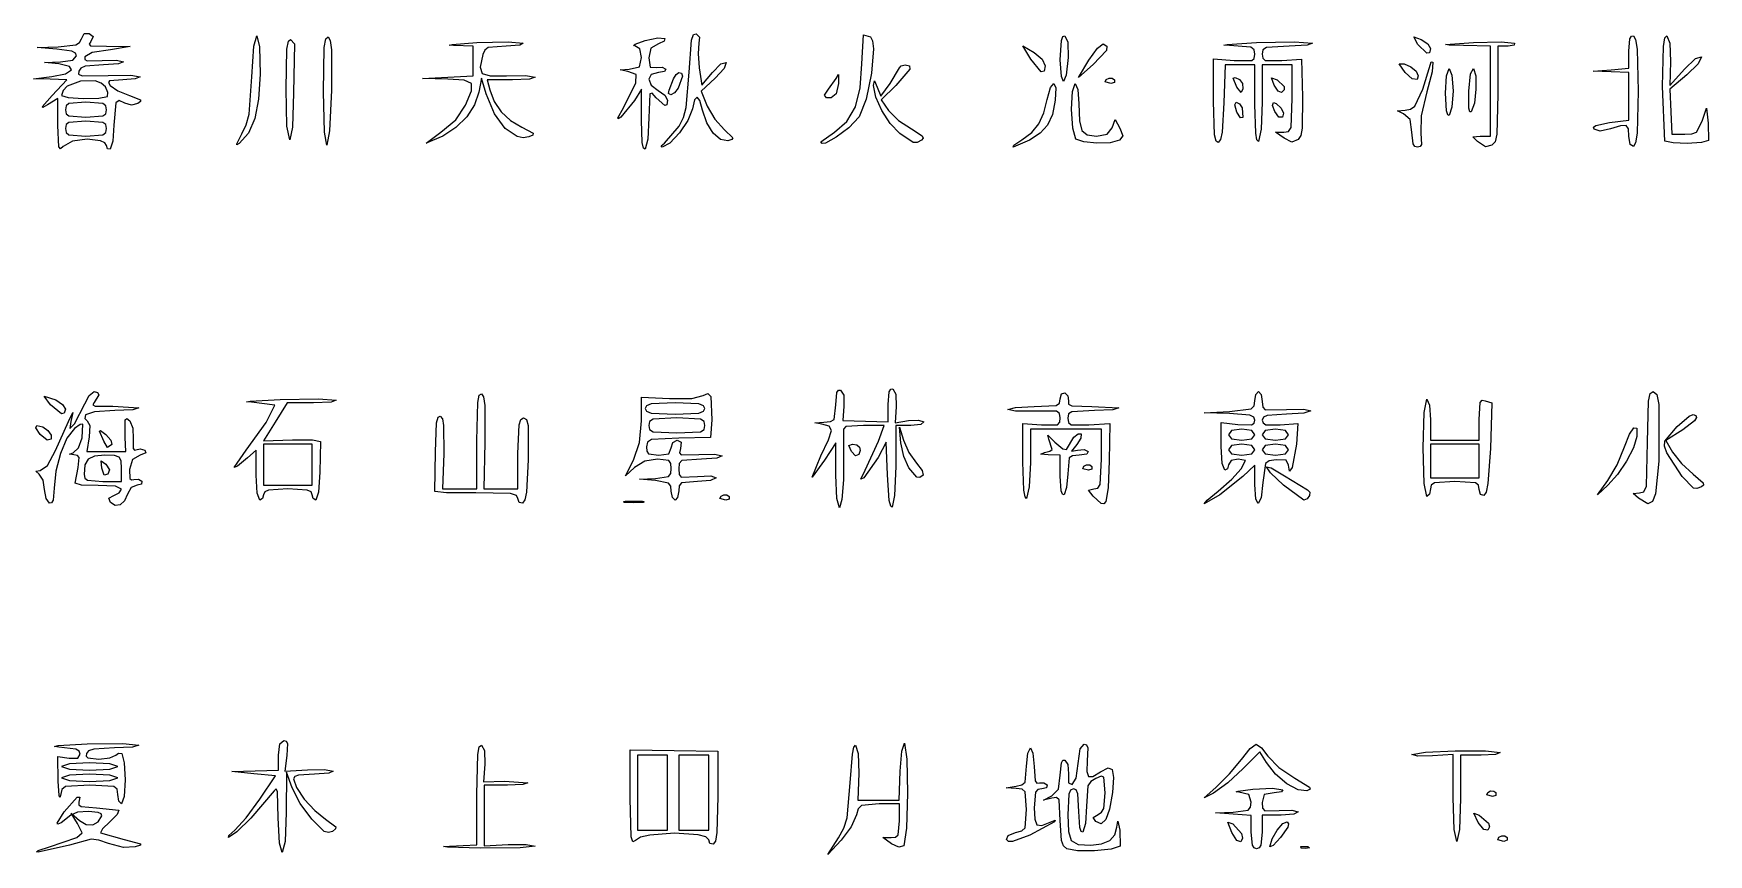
# Model space of a CAD drawing. Extents: x 1 to 127, y 137 to 199.
import ezdxf

# ---------------------------------------------------------------- set-up
doc = ezdxf.new("R2010")
doc.units = 0
doc.layers.add('LAYER_1', color=7, linetype='CONTINUOUS')

msp = doc.modelspace()

# ---------------------------------------------------------------- linework, layer by layer
at = {"layer": 'LAYER_1'}
for p, q in [((4.18, 198.31), (4.46, 198.49)), ((4.46, 198.49), (4.6, 198.78)), ((4.6, 198.78), (4.82, 199.16)), ((4.82, 199.16), (5.2, 199.17)), ((5.31, 198.57), (5.18, 198.36)), ((5.2, 199.17), (5.5, 198.95)), ((5.5, 198.95), (5.31, 198.57)), ((17.61, 198.22), (17.85, 198.99)), ((17.85, 198.99), (18.05, 198.17)), ((20.11, 197.99), (20.22, 198.58)), ((20.22, 198.58), (20.39, 198.71)), ((20.39, 198.71), (20.67, 198.4)), ((22.93, 198.11), (23.04, 198.77)), ((23.04, 198.77), (23.21, 198.91)), ((23.21, 198.91), (23.38, 198.65)), ((23.38, 198.65), (23.47, 197.95)), ((32.57, 198.35), (34.43, 198.48)), ((34.43, 198.48), (36.8, 198.53)), ((36.8, 198.53), (37.94, 198.43)), ((37.94, 198.43), (37.67, 198.28)), ((46.38, 198.36), (47.13, 198.64)), ((47.13, 198.64), (48.09, 198.85)), ((48.09, 198.85), (48.63, 198.8)), ((48.58, 198.58), (48.14, 198.38)), ((48.63, 198.8), (48.58, 198.58)), ((50.46, 196.26), (50.64, 198.67)), ((50.64, 198.67), (50.78, 199.09)), ((50.78, 199.09), (50.98, 199.14)), ((50.98, 199.14), (51.23, 198.89)), ((51.2, 198.43), (51.14, 197.66)), ((51.23, 198.89), (51.2, 198.43)), ((63.49, 196.87), (63.62, 199.06)), ((63.62, 199.06), (64.14, 198.91)), ((64.14, 198.91), (64.3, 198.62)), ((64.3, 198.62), (64.36, 198.01)), ((78.46, 197.19), (78.54, 198.63)), ((78.54, 198.63), (78.64, 198.94)), ((78.64, 198.94), (78.8, 198.99)), ((78.8, 198.99), (79.03, 198.52)), ((79.03, 198.52), (79.06, 197.35)), ((91.04, 198.35), (93.27, 198.49)), ((93.27, 198.49), (96.14, 198.54)), ((96.14, 198.54), (97.49, 198.43)), ((97.49, 198.43), (97.09, 198.28)), ((105.44, 198.35), (105.13, 198.92)), ((105.13, 198.92), (105.69, 198.73)), ((105.69, 198.73), (106.19, 198.39)), ((107.52, 198.33), (109.64, 198.48)), ((109.64, 198.48), (111.72, 198.54)), ((111.72, 198.54), (112.73, 198.43)), ((112.73, 198.43), (112.7, 198.28)), ((121.36, 197.83), (121.44, 198.78)), ((121.44, 198.78), (121.55, 198.97)), ((121.55, 198.97), (121.71, 198.99)), ((121.71, 198.99), (121.87, 198.72)), ((121.87, 198.72), (121.98, 197.99)), ((123.97, 198.2), (124.07, 198.84)), ((124.07, 198.84), (124.23, 199)), ((124.23, 199), (124.46, 198.45)), ((124.46, 198.45), (124.51, 197.07)), ((1.27, 198.11), (2.86, 198.16)), ((2.75, 198), (1.27, 198.11)), ((3.89, 197.83), (2.75, 198)), ((2.86, 198.16), (4.18, 198.31)), ((3.03, 197.04), (3.95, 197.17)), ((4.15, 197.69), (3.89, 197.83)), ((3.95, 197.17), (4.23, 197.49)), ((4.23, 197.49), (4.15, 197.69)), ((5.41, 197.73), (4.85, 197.4)), ((4.85, 197.4), (4.85, 197.21)), ((4.85, 197.21), (5.04, 197.11)), ((5.18, 198.36), (5.29, 198.24)), ((5.29, 198.24), (6.5, 198.22)), ((6.8, 197.95), (5.41, 197.73)), ((6.18, 197.14), (7.25, 197.17)), ((6.5, 198.22), (8.28, 198.19)), ((8.28, 198.19), (6.8, 197.95)), ((7.25, 197.17), (7.79, 197.04)), ((17.46, 195.9), (17.61, 198.22)), ((18.05, 198.17), (18.08, 196.11)), ((20.04, 194.99), (20.11, 197.99)), ((20.67, 198.4), (20.6, 194.69)), ((22.86, 194.76), (22.93, 198.11)), ((23.47, 197.95), (23.48, 194.89)), ((32.35, 198.3), (32.57, 198.35)), ((32.67, 198.27), (32.35, 198.3)), ((34.15, 198.21), (32.67, 198.27)), ((34.15, 197.1), (34.15, 198.21)), ((34.89, 197.58), (34.69, 196.64)), ((35.03, 197.91), (34.89, 197.58)), ((35.3, 198.11), (35.03, 197.91)), ((36.64, 198.21), (35.3, 198.11)), ((37.67, 198.28), (36.64, 198.21)), ((46.26, 198.27), (46.38, 198.36)), ((46.35, 198.23), (46.26, 198.27)), ((46.74, 198.02), (46.35, 198.23)), ((46.7, 196.65), (46.85, 197.37)), ((46.85, 197.37), (46.74, 198.02)), ((47.56, 198.06), (47.41, 197.33)), ((47.41, 197.33), (47.52, 196.64)), ((48.14, 198.38), (47.56, 198.06)), ((51.14, 197.66), (51.22, 196.57)), ((64.36, 198.01), (64.21, 196.19)), ((76.23, 197.24), (75.64, 198.24)), ((75.64, 198.24), (76.48, 197.74)), ((77.02, 196.28), (76.23, 197.24)), ((76.23, 197.24), (76.23, 197.24)), ((76.48, 197.74), (77.08, 197.24)), ((77.08, 197.24), (77.33, 196.74)), ((78.54, 195.93), (78.46, 197.19)), ((78.46, 197.19), (78.46, 197.19)), ((79.06, 197.35), (78.91, 196.03)), ((79.83, 195.85), (80.62, 197.16)), ((80.62, 197.16), (81.26, 198.07)), ((80.62, 197.16), (80.62, 197.16)), ((81.94, 197.89), (80.95, 196.82)), ((81.26, 198.07), (81.69, 198.4)), ((81.69, 198.4), (81.96, 198.21)), ((81.96, 198.21), (81.94, 197.89)), ((90.03, 194.05), (90.03, 197.27)), ((90.03, 197.27), (91.58, 197.14)), ((90.8, 198.3), (91.04, 198.35)), ((91.23, 198.26), (90.8, 198.3)), ((92.83, 198.13), (91.23, 198.26)), ((93.08, 197.94), (92.83, 198.13)), ((92.9, 197.13), (93.09, 197.29)), ((93.13, 197.61), (93.08, 197.94)), ((93.09, 197.29), (93.13, 197.61)), ((93.75, 197.94), (93.7, 197.62)), ((93.7, 197.62), (93.74, 197.31)), ((93.74, 197.31), (93.93, 197.14)), ((94.01, 198.12), (93.75, 197.94)), ((95.73, 198.21), (94.01, 198.12)), ((95.18, 197.13), (96.66, 197.23)), ((97.09, 198.28), (95.73, 198.21)), ((96.66, 197.23), (96.74, 194.37)), ((106.11, 197.68), (105.44, 198.35)), ((105.44, 198.35), (105.44, 198.35)), ((106.32, 197.72), (106.11, 197.68)), ((106.19, 198.39), (106.4, 198.03)), ((106.4, 198.03), (106.32, 197.72)), ((107.79, 198.29), (107.52, 198.33)), ((108.87, 198.26), (107.79, 198.29)), ((110.91, 198.21), (108.87, 198.26)), ((110.91, 194.83), (110.91, 198.21)), ((112.24, 198.21), (111.48, 198.21)), ((111.48, 198.21), (111.48, 194.57)), ((112.7, 198.28), (112.24, 198.21)), ((121.36, 196.55), (121.36, 197.83)), ((121.98, 197.99), (122.06, 194.83)), ((123.9, 195.18), (123.97, 198.2)), ((125.55, 196.48), (126.39, 197.28)), ((126.39, 197.28), (126.83, 197.42)), ((126.83, 197.42), (126.58, 196.89)), ((0.99, 195.76), (2.38, 195.93)), ((1.83, 196.99), (3.03, 197.04)), ((2.91, 196.88), (1.83, 196.99)), ((2.38, 195.93), (3.39, 196.14)), ((3.7, 196.69), (2.91, 196.88)), ((3.39, 196.14), (3.85, 196.42)), ((3.85, 196.42), (3.7, 196.69)), ((4.4, 196.34), (4.38, 196.1)), ((4.38, 196.1), (4.65, 195.98)), ((4.57, 196.56), (4.4, 196.34)), ((4.89, 196.7), (4.57, 196.56)), ((4.65, 195.98), (6.63, 196.01)), ((6.26, 196.8), (4.89, 196.7)), ((5.04, 197.11), (6.18, 197.14)), ((7.4, 196.87), (6.26, 196.8)), ((6.63, 196.01), (8.33, 196.03)), ((7.79, 197.04), (7.4, 196.87)), ((8.33, 196.03), (9.03, 195.9)), ((9.03, 195.9), (8.65, 195.74)), ((17.26, 193.08), (17.46, 195.9)), ((18.08, 196.11), (17.96, 194.21)), ((32.24, 195.88), (34.15, 195.98)), ((34.15, 195.98), (34.15, 197.1)), ((34.69, 196.64), (34.83, 196.15)), ((34.83, 196.15), (35.44, 195.98)), ((35.44, 195.98), (36.67, 195.99)), ((36.67, 195.99), (38.11, 196)), ((38.11, 196), (38.83, 195.88)), ((45.25, 196.42), (45.93, 196.48)), ((45.82, 196.31), (45.25, 196.42)), ((46.45, 196.09), (45.82, 196.31)), ((45.93, 196.48), (46.7, 196.65)), ((46.43, 195.44), (46.45, 196.09)), ((47.59, 196.09), (47.41, 195.72)), ((47.52, 196.64), (47.98, 196.6)), ((48.14, 196.24), (47.59, 196.09)), ((47.98, 196.6), (48.42, 196.63)), ((48.6, 196.31), (48.14, 196.24)), ((48.42, 196.63), (48.7, 196.49)), ((48.7, 196.49), (48.6, 196.31)), ((49.28, 195.74), (49.47, 196.07)), ((49.47, 196.07), (49.69, 196.22)), ((49.95, 195.94), (49.63, 195.05)), ((49.69, 196.22), (49.87, 196.19)), ((49.87, 196.19), (49.95, 195.94)), ((50.24, 193.6), (50.46, 196.26)), ((51.22, 196.57), (51.42, 195.27)), ((51.42, 195.27), (52.22, 196.24)), ((52.22, 196.24), (52.85, 196.87)), ((53.1, 196.54), (52.42, 195.79)), ((52.85, 196.87), (53.25, 196.99)), ((53.25, 196.99), (53.1, 196.54)), ((61.54, 195.77), (61.73, 196.08)), ((61.73, 196.08), (61.73, 195.39)), ((63.37, 195.06), (63.49, 196.87)), ((64.21, 196.19), (63.82, 194.22)), ((65.62, 195.4), (66.32, 196.57)), ((67.1, 196.47), (66.05, 195.26)), ((66.32, 196.57), (66.45, 196.73)), ((66.45, 196.73), (66.75, 196.8)), ((66.75, 196.8), (67.09, 196.73)), ((67.09, 196.73), (67.1, 196.47)), ((77.25, 196.33), (77.02, 196.28)), ((77.33, 196.74), (77.25, 196.33)), ((78.71, 195.55), (78.54, 195.93)), ((78.91, 196.03), (78.71, 195.55)), ((80.95, 196.82), (79.83, 195.85)), ((90.9, 196.8), (90.81, 193.93)), ((92.01, 196.8), (90.9, 196.8)), ((91.58, 197.14), (92.9, 197.13)), ((93.13, 196.8), (92.01, 196.8)), ((93.13, 193.82), (93.13, 196.8)), ((94.83, 196.8), (93.7, 196.8)), ((93.7, 196.8), (93.7, 194)), ((93.93, 197.14), (95.18, 197.13)), ((95.96, 196.8), (94.83, 196.8)), ((95.96, 194.26), (95.96, 196.8)), ((104.49, 196.24), (104.03, 196.89)), ((104.03, 196.89), (104.41, 196.89)), ((104.41, 196.89), (104.92, 196.66)), ((105.02, 195.75), (104.49, 196.24)), ((104.49, 196.24), (104.49, 196.24)), ((104.92, 196.66), (105.3, 196.33)), ((105.3, 196.33), (105.47, 195.98)), ((105.47, 195.98), (105.38, 195.69)), ((105.81, 194.98), (106.4, 196.86)), ((106.51, 196.28), (106.12, 194.78)), ((106.4, 196.86), (106.45, 197.03)), ((106.45, 197.03), (106.57, 197)), ((106.57, 197), (106.51, 196.28)), ((107.53, 194.67), (107.61, 195.99)), ((107.61, 195.99), (107.81, 196.52)), ((107.81, 196.52), (108.01, 196.03)), ((108.01, 196.03), (108.09, 194.84)), ((109.28, 194.83), (109.42, 196.12)), ((109.42, 196.12), (109.64, 196.52)), ((109.64, 196.52), (109.81, 195.99)), ((109.81, 195.99), (109.82, 194.98)), ((118.67, 196.34), (120.02, 196.44)), ((120.02, 196.29), (118.67, 196.34)), ((120.02, 196.44), (121.36, 196.55)), ((121.36, 196.24), (120.02, 196.29)), ((121.36, 194.44), (121.36, 196.24)), ((125.72, 196.05), (124.44, 194.97)), ((124.51, 197.07), (124.46, 195.25)), ((124.46, 195.25), (125.55, 196.48)), ((126.58, 196.89), (125.72, 196.05)), ((2.24, 195.72), (0.99, 195.76)), ((3.5, 195.67), (2.24, 195.72)), ((2.39, 194.49), (3.5, 195.67)), ((3.22, 194.88), (3.1, 194.5)), ((3.54, 195.19), (3.22, 194.88)), ((4.53, 195.58), (3.54, 195.19)), ((5.64, 195.6), (4.53, 195.58)), ((6.09, 195.43), (5.64, 195.6)), ((6.41, 195.14), (6.09, 195.43)), ((6.59, 194.71), (6.41, 195.14)), ((6.57, 194.43), (6.59, 194.71)), ((6.71, 195.6), (6.64, 195.47)), ((6.64, 195.47), (6.77, 195.25)), ((7.73, 195.67), (6.71, 195.6)), ((6.77, 195.25), (7.35, 194.85)), ((7.35, 194.85), (8.23, 194.5)), ((8.65, 195.74), (7.73, 195.67)), ((20.11, 192.19), (20.04, 194.99)), ((20.04, 194.99), (20.04, 194.99)), ((20.6, 194.69), (20.53, 192.11)), ((22.94, 191.74), (22.86, 194.76)), ((22.86, 194.76), (22.86, 194.76)), ((23.48, 194.89), (23.33, 191.82)), ((30.34, 195.78), (32.24, 195.88)), ((32.24, 195.73), (30.34, 195.78)), ((33.47, 195.65), (32.24, 195.73)), ((34.03, 195.41), (33.47, 195.65)), ((33.59, 193.77), (34.03, 194.84)), ((34.03, 194.84), (34.03, 195.41)), ((34.6, 194.75), (34.27, 193.79)), ((34.8, 195.79), (34.6, 194.75)), ((35.14, 194.63), (34.8, 195.79)), ((35.76, 193.12), (35.14, 194.63)), ((37.13, 195.67), (35.22, 195.67)), ((35.22, 195.67), (35.41, 194.91)), ((35.41, 194.91), (35.75, 194.03)), ((38.42, 195.73), (37.13, 195.67)), ((38.83, 195.88), (38.42, 195.73)), ((45.51, 193.56), (46.43, 195.44)), ((46.85, 194.97), (46.33, 194.12)), ((46.85, 192.62), (46.85, 194.97)), ((47.41, 195.72), (47.58, 195.27)), ((47.66, 194.66), (47.5, 194.61)), ((47.58, 195.27), (48.12, 194.88)), ((47.96, 194.33), (47.66, 194.66)), ((48.12, 194.88), (48.62, 194.52)), ((48.91, 194.65), (48.94, 194.9)), ((49.07, 194.54), (48.91, 194.65)), ((48.94, 194.9), (49.28, 195.74)), ((48.94, 194.9), (48.94, 194.9)), ((49.34, 194.69), (49.07, 194.54)), ((49.63, 195.05), (49.34, 194.69)), ((52.42, 195.79), (51.37, 194.82)), ((51.37, 194.82), (51.82, 193.69)), ((60.68, 194.51), (60.98, 194.98)), ((60.98, 194.98), (61.54, 195.77)), ((61.73, 195.39), (61.56, 194.62)), ((63, 193.63), (63.37, 195.06)), ((64.37, 195.25), (64.43, 195.6)), ((64.53, 194.38), (64.37, 195.25)), ((64.43, 195.6), (64.65, 195.13)), ((64.65, 195.13), (64.93, 194.45)), ((64.93, 194.45), (65.62, 195.4)), ((66.05, 195.26), (64.94, 194.17)), ((77.47, 194.19), (77.71, 195.11)), ((77.71, 195.11), (77.96, 195.39)), ((77.96, 195.39), (78.12, 195.06)), ((78.12, 195.06), (78.08, 194.13)), ((79.31, 193.46), (79.37, 194.8)), ((79.37, 194.8), (79.59, 195.39)), ((79.59, 195.39), (79.79, 194.94)), ((79.79, 194.94), (79.87, 193.86)), ((81.84, 195.52), (81.93, 195.7)), ((82.28, 195.39), (81.84, 195.52)), ((81.84, 195.52), (81.84, 195.52)), ((81.93, 195.7), (82.14, 195.81)), ((82.14, 195.81), (82.37, 195.8)), ((82.54, 195.47), (82.28, 195.39)), ((82.37, 195.8), (82.55, 195.68)), ((82.55, 195.68), (82.54, 195.47)), ((91.51, 195.79), (91.65, 195.84)), ((91.77, 195.13), (91.51, 195.79)), ((91.65, 195.84), (91.97, 195.69)), ((92.1, 194.72), (91.77, 195.13)), ((91.77, 195.13), (91.77, 195.13)), ((91.97, 195.69), (92.2, 195.39)), ((92.24, 194.99), (92.1, 194.72)), ((92.2, 195.39), (92.24, 194.99)), ((94.59, 195.27), (94.4, 195.82)), ((94.4, 195.82), (94.83, 195.67)), ((94.89, 194.81), (94.59, 195.27)), ((94.59, 195.27), (94.59, 195.27)), ((94.83, 195.67), (95.36, 195.17)), ((95.15, 194.71), (94.89, 194.81)), ((95.35, 194.92), (95.15, 194.71)), ((95.36, 195.17), (95.35, 194.92)), ((105.38, 195.69), (105.02, 195.75)), ((105.2, 193.69), (105.81, 194.98)), ((106.12, 194.78), (105.7, 192.97)), ((107.6, 193.35), (107.53, 194.67)), ((107.53, 194.67), (107.53, 194.67)), ((108.09, 194.84), (108.01, 193.61)), ((109.28, 193.54), (109.28, 194.83)), ((109.28, 194.83), (109.28, 194.83)), ((109.82, 194.98), (109.7, 193.92)), ((110.91, 191.44), (110.91, 194.83)), ((122.06, 194.83), (121.98, 191.66)), ((124.08, 191.06), (123.9, 195.18)), ((124.44, 194.97), (124.52, 193.27)), ((1.64, 193.63), (2.39, 194.49)), ((1.7, 193.6), (1.64, 193.63)), ((2.05, 193.79), (1.7, 193.6)), ((2.82, 194.27), (2.05, 193.79)), ((2.83, 192.22), (2.82, 194.27)), ((3.1, 194.5), (3.61, 194.34)), ((3.44, 193.71), (3.39, 193.42)), ((3.39, 193.42), (3.44, 193.12)), ((3.65, 193.88), (3.44, 193.71)), ((3.61, 194.34), (4.74, 194.27)), ((4.94, 193.98), (3.65, 193.88)), ((4.74, 194.27), (5.92, 194.29)), ((6.23, 193.88), (4.94, 193.98)), ((5.92, 194.29), (6.57, 194.43)), ((6.44, 193.71), (6.23, 193.88)), ((6.49, 193.42), (6.44, 193.71)), ((6.44, 193.12), (6.49, 193.42)), ((6.49, 193.42), (6.49, 193.42)), ((6.57, 194.43), (6.57, 194.43)), ((7.21, 193.94), (7.06, 192.26)), ((7.46, 194.11), (7.21, 193.94)), ((7.89, 193.92), (7.46, 194.11)), ((8.38, 193.76), (7.89, 193.92)), ((8.23, 194.5), (9.05, 194.17)), ((8.86, 193.89), (8.38, 193.76)), ((9.07, 194.04), (8.86, 193.89)), ((9.05, 194.17), (9.07, 194.04)), ((17.96, 194.21), (17.68, 192.75)), ((32.86, 192.66), (33.59, 193.77)), ((34.27, 193.79), (33.68, 192.88)), ((35.75, 194.03), (36.28, 193.25)), ((45.08, 192.8), (45.51, 193.56)), ((46.33, 194.12), (45.29, 192.85)), ((47.5, 194.61), (47.42, 192.8)), ((48.63, 193.73), (47.96, 194.33)), ((48.62, 194.52), (48.82, 194.13)), ((48.78, 193.8), (48.63, 193.73)), ((48.82, 194.13), (48.78, 193.8)), ((50.03, 192.84), (50.24, 193.6)), ((50.71, 193.5), (50.37, 192.62)), ((50.87, 194.17), (50.71, 193.5)), ((51.06, 194.37), (50.87, 194.17)), ((51.27, 194.11), (51.06, 194.37)), ((51.47, 193.4), (51.27, 194.11)), ((51.78, 192.43), (51.47, 193.4)), ((51.82, 193.69), (52.39, 192.7)), ((60.82, 194.33), (60.68, 194.51)), ((60.68, 194.51), (60.68, 194.51)), ((61.17, 194.31), (60.82, 194.33)), ((61.56, 194.62), (61.17, 194.31)), ((62.35, 192.54), (63, 193.63)), ((63.82, 194.22), (63.29, 192.88)), ((64.99, 193.36), (64.53, 194.38)), ((64.94, 194.17), (65.51, 193.36)), ((65.63, 192.39), (64.99, 193.36)), ((65.51, 193.36), (66.26, 192.62)), ((77.23, 193.18), (77.47, 194.19)), ((78.08, 194.13), (77.86, 193.05)), ((79.4, 192.04), (79.31, 193.46)), ((79.87, 193.86), (79.91, 192.59)), ((90.1, 191.54), (90.03, 194.05)), ((90.03, 194.05), (90.03, 194.05)), ((90.81, 193.93), (90.67, 191.72)), ((91.62, 193.78), (91.74, 193.98)), ((91.79, 193.24), (91.62, 193.78)), ((91.74, 193.98), (91.98, 193.86)), ((91.98, 193.86), (92.17, 193.57)), ((92.17, 193.57), (92.23, 192.83)), ((93.21, 191.66), (93.13, 193.82)), ((93.7, 194), (93.62, 191.96)), ((94.48, 193.75), (94.54, 193.96)), ((94.64, 193.29), (94.48, 193.75)), ((94.54, 193.96), (94.76, 193.9)), ((94.76, 193.9), (95.12, 193.54)), ((95.12, 193.54), (95.31, 193.16)), ((95.87, 192.08), (95.96, 194.26)), ((96.74, 194.37), (96.72, 192.03)), ((103.91, 193.35), (104.47, 193.4)), ((104.47, 193.4), (104.89, 193.46)), ((104.89, 193.46), (105.2, 193.69)), ((108.01, 193.61), (107.81, 192.99)), ((109.35, 193.27), (109.28, 193.54)), ((109.7, 193.92), (109.46, 193.27)), ((111.48, 194.57), (111.4, 191.58)), ((121.36, 192.64), (121.36, 194.44)), ((126.89, 192.56), (127.21, 193.53)), ((127.21, 193.53), (127.35, 192.41)), ((2.9, 190.62), (2.83, 192.22)), ((2.83, 192.22), (2.83, 192.22)), ((3.44, 192.3), (3.39, 192)), ((3.44, 193.12), (3.65, 192.95)), ((3.65, 192.47), (3.44, 192.3)), ((3.65, 192.95), (4.94, 192.85)), ((4.94, 192.57), (3.65, 192.47)), ((4.94, 192.85), (6.23, 192.95)), ((6.23, 192.47), (4.94, 192.57)), ((6.23, 192.95), (6.44, 193.12)), ((6.44, 192.3), (6.23, 192.47)), ((6.49, 192), (6.44, 192.3)), ((7.06, 192.26), (6.97, 191.05)), ((16.7, 191.6), (17.04, 192.29)), ((17.04, 192.29), (17.26, 193.08)), ((17.68, 192.75), (17.2, 191.66)), ((20.32, 191.16), (20.11, 192.19)), ((20.53, 192.11), (20.32, 191.16)), ((31.71, 191.73), (32.86, 192.66)), ((33.68, 192.88), (32.86, 192.07)), ((36.58, 192.01), (35.76, 193.12)), ((36.28, 193.25), (36.99, 192.6)), ((36.99, 192.6), (37.84, 192.1)), ((37.84, 192.1), (38.69, 191.65)), ((45.11, 192.73), (45.08, 192.8)), ((45.29, 192.85), (45.11, 192.73)), ((46.92, 190.94), (46.85, 192.62)), ((46.85, 192.62), (46.85, 192.62)), ((47.42, 192.8), (47.33, 191.21)), ((48.59, 190.89), (49.7, 192.19)), ((49.7, 192.19), (50.03, 192.84)), ((50.37, 192.62), (49.73, 191.67)), ((52.26, 191.66), (51.78, 192.43)), ((52.39, 192.7), (53.12, 191.9)), ((61.42, 191.74), (62.35, 192.54)), ((63.29, 192.88), (62.51, 192.06)), ((66.36, 191.63), (65.63, 192.39)), ((66.26, 192.62), (67.24, 191.97)), ((76.3, 191.7), (76.85, 192.36)), ((76.85, 192.36), (77.23, 193.18)), ((77.5, 192.26), (76.95, 191.65)), ((77.86, 193.05), (77.5, 192.26)), ((79.91, 192.59), (80.09, 191.86)), ((82.38, 192.06), (82.61, 192.69)), ((82.61, 192.69), (82.96, 192.03)), ((92.06, 192.82), (91.79, 193.24)), ((91.79, 193.24), (91.79, 193.24)), ((92.23, 192.83), (92.06, 192.82)), ((94.95, 192.86), (94.64, 193.29)), ((94.64, 193.29), (94.64, 193.29)), ((95.22, 192.85), (94.95, 192.86)), ((95.31, 193.16), (95.22, 192.85)), ((104.35, 193.12), (103.91, 193.35)), ((104.86, 192.69), (104.35, 193.12)), ((104.99, 191.73), (104.86, 192.69)), ((105.7, 192.97), (105.67, 191.66)), ((107.69, 193.04), (107.6, 193.35)), ((107.81, 192.99), (107.69, 193.04)), ((109.46, 193.27), (109.35, 193.27)), ((118.7, 192.1), (118.86, 192.23)), ((118.75, 191.95), (118.7, 192.1)), ((118.86, 192.23), (119.9, 192.45)), ((119.9, 192.45), (121.36, 192.64)), ((120.73, 192.21), (119.97, 191.97)), ((121.15, 192.23), (120.73, 192.21)), ((121.32, 191.97), (121.15, 192.23)), ((124.52, 193.27), (124.6, 191.58)), ((126.46, 191.74), (126.89, 192.56)), ((127.35, 192.41), (127.37, 191.09)), ((3.94, 191.05), (3.22, 190.66)), ((3.39, 192), (3.44, 191.71)), ((3.44, 191.71), (3.65, 191.54)), ((3.65, 191.54), (4.94, 191.44)), ((5.04, 191.19), (3.94, 191.05)), ((4.94, 191.44), (6.23, 191.54)), ((6.05, 191.08), (5.04, 191.19)), ((6.37, 190.93), (6.05, 191.08)), ((6.23, 191.54), (6.44, 191.71)), ((6.49, 190.72), (6.37, 190.93)), ((6.44, 191.71), (6.49, 192)), ((6.49, 192), (6.49, 192)), ((6.97, 191.05), (6.77, 190.45)), ((16.32, 190.86), (16.7, 191.6)), ((16.34, 190.77), (16.32, 190.86)), ((16.51, 190.87), (16.34, 190.77)), ((17.2, 191.66), (16.51, 190.87)), ((16.7, 191.6), (16.7, 191.6)), ((23.12, 190.76), (22.94, 191.74)), ((23.33, 191.82), (23.12, 190.76)), ((30.61, 190.91), (31.71, 191.73)), ((31.87, 191.43), (30.61, 190.91)), ((31.71, 191.73), (31.71, 191.73)), ((32.86, 192.07), (31.87, 191.43)), ((37.48, 191.4), (36.58, 192.01)), ((37.93, 191.31), (37.48, 191.4)), ((38.37, 191.38), (37.93, 191.31)), ((38.66, 191.51), (38.37, 191.38)), ((38.69, 191.65), (38.66, 191.51)), ((47.01, 190.53), (46.92, 190.94)), ((47.33, 191.21), (47.13, 190.45)), ((48.34, 190.69), (48.59, 190.89)), ((49.01, 190.91), (48.42, 190.6)), ((48.59, 190.89), (48.59, 190.89)), ((49.73, 191.67), (49.01, 190.91)), ((52.81, 191.17), (52.26, 191.66)), ((53.37, 191.08), (52.81, 191.17)), ((53.12, 191.9), (53.76, 191.31)), ((53.68, 191.18), (53.37, 191.08)), ((53.76, 191.31), (53.68, 191.18)), ((60.4, 190.99), (61.42, 191.74)), ((60.49, 190.87), (60.4, 190.99)), ((60.4, 190.99), (60.4, 190.99)), ((60.74, 190.91), (60.49, 190.87)), ((61.55, 191.34), (60.74, 190.91)), ((62.51, 192.06), (61.55, 191.34)), ((67.37, 190.94), (66.36, 191.63)), ((66.36, 191.63), (66.36, 191.63)), ((67.24, 191.97), (68.05, 191.46)), ((67.65, 190.95), (67.37, 190.94)), ((67.99, 191.13), (67.65, 190.95)), ((68.12, 191.28), (67.99, 191.13)), ((68.05, 191.46), (68.12, 191.28)), ((76.14, 191.13), (74.9, 190.61)), ((74.96, 190.75), (75.55, 191.14)), ((75.55, 191.14), (76.3, 191.7)), ((75.55, 191.14), (75.55, 191.14)), ((76.95, 191.65), (76.14, 191.13)), ((79.64, 191.21), (79.4, 192.04)), ((80.24, 190.99), (79.64, 191.21)), ((79.64, 191.21), (79.64, 191.21)), ((80.09, 191.86), (80.49, 191.52)), ((81.22, 190.89), (80.24, 190.99)), ((80.49, 191.52), (81.18, 191.44)), ((81.18, 191.44), (81.99, 191.57)), ((82.23, 190.93), (81.22, 190.89)), ((81.99, 191.57), (82.38, 192.06)), ((82.93, 191.13), (82.23, 190.93)), ((83.17, 191.45), (82.93, 191.13)), ((82.96, 192.03), (83.17, 191.45)), ((90.21, 191.05), (90.1, 191.54)), ((90.38, 190.94), (90.21, 191.05)), ((90.54, 191.17), (90.38, 190.94)), ((90.67, 191.72), (90.54, 191.17)), ((93.29, 191.14), (93.21, 191.66)), ((93.42, 191.02), (93.29, 191.14)), ((93.62, 191.96), (93.42, 191.02)), ((95.34, 191.27), (94.7, 191.72)), ((94.7, 191.72), (95.33, 191.72)), ((95.33, 191.72), (95.68, 191.78)), ((95.94, 190.98), (95.34, 191.27)), ((95.68, 191.78), (95.87, 192.08)), ((96.4, 191.18), (95.94, 190.98)), ((96.6, 191.47), (96.4, 191.18)), ((96.72, 192.03), (96.6, 191.47)), ((105.08, 190.85), (104.99, 191.73)), ((104.99, 191.73), (104.99, 191.73)), ((105.22, 190.65), (105.08, 190.85)), ((105.67, 191.66), (105.72, 190.81)), ((109.58, 191.38), (110.15, 191.44)), ((109.94, 191.03), (109.58, 191.38)), ((110.53, 190.63), (109.94, 191.03)), ((109.94, 191.03), (109.94, 191.03)), ((110.15, 191.44), (110.91, 191.44)), ((111.26, 190.99), (111.03, 190.76)), ((111.4, 191.58), (111.26, 190.99)), ((119.2, 191.8), (118.75, 191.95)), ((119.97, 191.97), (119.2, 191.8)), ((121.36, 191.42), (121.32, 191.97)), ((121.45, 190.8), (121.36, 191.42)), ((121.36, 191.42), (121.36, 191.42)), ((121.87, 190.93), (121.71, 190.66)), ((121.98, 191.66), (121.87, 190.93)), ((124.69, 190.92), (124.08, 191.06)), ((124.08, 191.06), (124.08, 191.06)), ((124.6, 191.58), (125.59, 191.58)), ((125.77, 190.88), (124.69, 190.92)), ((125.59, 191.58), (126.12, 191.61)), ((126.83, 190.94), (125.77, 190.88)), ((126.12, 191.61), (126.46, 191.74)), ((127.37, 191.09), (126.83, 190.94)), ((3.02, 190.48), (2.9, 190.62)), ((3.22, 190.66), (3.02, 190.48)), ((6.57, 190.46), (6.49, 190.72)), ((6.77, 190.45), (6.57, 190.46)), ((47.13, 190.45), (47.01, 190.53)), ((48.42, 190.6), (48.34, 190.69)), ((74.9, 190.61), (74.96, 190.75)), ((105.41, 190.59), (105.22, 190.65)), ((105.61, 190.64), (105.41, 190.59)), ((105.72, 190.81), (105.61, 190.64)), ((111.03, 190.76), (110.53, 190.63)), ((121.71, 190.66), (121.45, 190.8)), ((4.86, 171.23), (5.2, 171.88)), ((5.2, 171.88), (5.56, 172.16)), ((5.56, 172.16), (5.82, 172.09)), ((5.91, 171.92), (5.57, 171.35)), ((5.82, 172.09), (5.91, 171.92)), ((34.51, 171.33), (34.61, 171.89)), ((34.61, 171.89), (34.78, 172)), ((34.78, 172), (34.95, 171.76)), ((51.51, 171.87), (51.86, 172.03)), ((51.86, 172.03), (52.09, 171.79)), ((61.52, 171.16), (61.61, 172.1)), ((61.61, 172.1), (61.72, 172.28)), ((61.72, 172.28), (61.88, 172.28)), ((61.88, 172.28), (62.12, 171.9)), ((62.12, 171.9), (62.14, 171.06)), ((65.48, 171.18), (65.56, 172.14)), ((65.56, 172.14), (65.67, 172.34)), ((65.67, 172.34), (65.82, 172.37)), ((65.82, 172.37), (66.05, 171.97)), ((66.05, 171.97), (66.08, 171.04)), ((78.46, 171.61), (78.56, 172)), ((78.56, 172), (78.81, 172.08)), ((78.81, 172.08), (79.03, 171.85)), ((93.13, 171.46), (93.22, 171.95)), ((93.22, 171.95), (93.42, 172.16)), ((93.42, 172.16), (93.61, 171.94)), ((93.61, 171.94), (93.7, 171.41)), ((122.85, 171.45), (122.97, 172.01)), ((122.97, 172.01), (123.19, 172.16)), ((123.19, 172.16), (123.47, 171.95)), ((123.47, 171.95), (123.62, 171.18)), ((2.26, 171.17), (1.79, 171.83)), ((1.79, 171.83), (2.67, 171.55)), ((3.1, 170.5), (2.26, 171.17)), ((2.26, 171.17), (2.26, 171.17)), ((2.67, 171.55), (3.18, 171.2)), ((3.18, 171.2), (3.39, 170.84)), ((3.39, 170.84), (3.31, 170.54)), ((4.08, 169.74), (4.86, 171.23)), ((5.59, 170.65), (4.91, 170.41)), ((5.57, 171.35), (5.47, 171.17)), ((5.47, 171.17), (5.64, 171.07)), ((7.12, 170.74), (5.59, 170.65)), ((5.64, 171.07), (6.98, 171.06)), ((6.98, 171.06), (8.94, 170.93)), ((8.48, 170.8), (7.12, 170.74)), ((8.94, 170.93), (8.48, 170.8)), ((17.05, 171.4), (17.34, 171.45)), ((17.43, 171.36), (17.05, 171.4)), ((17.34, 171.45), (19.61, 171.58)), ((19.19, 171.15), (17.43, 171.36)), ((18.55, 169.84), (19.19, 171.15)), ((20.12, 171.31), (19.23, 169.87)), ((19.61, 171.58), (22.48, 171.62)), ((22.11, 171.31), (20.12, 171.31)), ((23.44, 171.37), (22.11, 171.31)), ((22.48, 171.62), (23.83, 171.52)), ((23.83, 171.52), (23.44, 171.37)), ((34.43, 168.48), (34.51, 171.33)), ((34.95, 171.76), (35.04, 171.12)), ((35.04, 171.12), (35.05, 168.34)), ((46.85, 169.96), (46.85, 171.74)), ((46.85, 171.74), (48.97, 171.64)), ((47.23, 171.1), (47.13, 170.89)), ((47.13, 170.89), (47.23, 170.68)), ((47.58, 171.23), (47.23, 171.1)), ((47.23, 170.68), (47.58, 170.55)), ((49.39, 171.31), (47.58, 171.23)), ((48.97, 171.64), (50.66, 171.64)), ((51.2, 171.23), (49.39, 171.31)), ((50.66, 171.64), (51.51, 171.87)), ((51.55, 171.1), (51.2, 171.23)), ((51.2, 170.55), (51.55, 170.68)), ((51.65, 170.89), (51.55, 171.1)), ((51.55, 170.68), (51.65, 170.89)), ((51.65, 170.89), (51.65, 170.89)), ((52.09, 171.79), (52.16, 170.04)), ((61.4, 170.06), (61.52, 171.16)), ((62.14, 171.06), (62.04, 169.98)), ((65.48, 169.88), (65.48, 171.18)), ((66.08, 171.04), (65.99, 169.82)), ((74.51, 170.81), (75.09, 170.96)), ((75.09, 170.69), (74.51, 170.81)), ((75.09, 170.96), (76.48, 171.03)), ((76.48, 170.7), (75.09, 170.69)), ((76.48, 171.03), (78.15, 171.12)), ((78.17, 170.69), (76.48, 170.7)), ((78.15, 171.12), (78.4, 171.3)), ((78.41, 170.52), (78.17, 170.69)), ((78.4, 171.3), (78.46, 171.61)), ((79.03, 171.85), (79.08, 171.47)), ((79.08, 171.47), (79.09, 171.22)), ((79.33, 170.65), (79.08, 170.48)), ((79.09, 171.22), (79.32, 171.08)), ((79.32, 171.08), (80.84, 171.05)), ((81.04, 170.74), (79.33, 170.65)), ((80.84, 171.05), (82.88, 170.93)), ((82.42, 170.8), (81.04, 170.74)), ((82.88, 170.93), (82.42, 170.8)), ((89.32, 170.57), (91.23, 170.67)), ((91.23, 170.67), (92.86, 170.86)), ((92.86, 170.86), (93.09, 171.08)), ((93.09, 171.08), (93.13, 171.46)), ((93.7, 171.41), (93.73, 170.98)), ((93.73, 170.98), (93.93, 170.78)), ((93.93, 170.78), (95.53, 170.81)), ((95.53, 170.81), (96.83, 170.85)), ((96.83, 170.85), (97.37, 170.71)), ((97.37, 170.71), (96.83, 170.54)), ((105.91, 170.6), (106.12, 171.59)), ((106.12, 171.59), (106.31, 171.14)), ((106.31, 171.14), (106.4, 170.04)), ((110.07, 170.07), (110.15, 171.33)), ((110.15, 171.33), (110.29, 171.51)), ((110.29, 171.51), (110.51, 171.48)), ((110.51, 171.48), (111.01, 171.31)), ((111.01, 171.31), (110.91, 167.87)), ((122.77, 168.35), (122.85, 171.45)), ((123.62, 171.18), (123.62, 166.93)), ((1.16, 169.42), (1.24, 169.62)), ((1.5, 168.93), (1.16, 169.42)), ((1.24, 169.62), (1.69, 169.5)), ((1.69, 169.5), (2.08, 169.23)), ((2.65, 167.71), (3.63, 169.9)), ((3.31, 170.54), (3.1, 170.5)), ((4.07, 169.37), (3.51, 168.64)), ((3.63, 169.9), (3.95, 170.6)), ((3.8, 169.9), (3.72, 169.37)), ((3.72, 169.37), (4.08, 169.74)), ((3.95, 170.6), (3.8, 169.9)), ((4.51, 169.69), (4.07, 169.37)), ((4.72, 169.71), (4.51, 169.69)), ((4.65, 168.67), (4.72, 169.71)), ((4.91, 170.41), (4.86, 170.14)), ((4.86, 170.14), (5.03, 169.96)), ((5.03, 169.96), (5.23, 169.6)), ((5.23, 169.6), (5.18, 168.75)), ((7.9, 170.03), (8.02, 170.13)), ((7.9, 168.7), (7.9, 170.03)), ((8.02, 170.13), (8.25, 169.95)), ((8.25, 169.95), (8.47, 169.41)), ((8.47, 169.41), (8.51, 168.59)), ((17.04, 167.75), (18.55, 169.84)), ((19.23, 169.87), (18.34, 168.44)), ((31.33, 167.63), (31.4, 169.81)), ((31.4, 169.81), (31.51, 170.23)), ((31.51, 170.23), (31.68, 170.31)), ((31.68, 170.31), (31.84, 170.1)), ((31.84, 170.1), (31.93, 169.6)), ((31.93, 169.6), (31.94, 167.5)), ((37.54, 167.5), (37.62, 169.67)), ((37.62, 169.67), (37.75, 170.07)), ((37.75, 170.07), (37.97, 170.18)), ((37.97, 170.18), (38.19, 170.06)), ((38.19, 170.06), (38.31, 169.61)), ((38.31, 169.61), (38.32, 167.03)), ((46.71, 168.32), (46.85, 169.96)), ((47.47, 169.92), (47.41, 169.62)), ((47.41, 169.62), (47.47, 169.31)), ((47.75, 170.09), (47.47, 169.92)), ((47.58, 170.55), (49.39, 170.46)), ((49.53, 170.18), (47.75, 170.09)), ((49.39, 170.46), (51.2, 170.55)), ((51.31, 170.09), (49.53, 170.18)), ((51.59, 169.92), (51.31, 170.09)), ((51.65, 169.62), (51.59, 169.92)), ((51.59, 169.31), (51.65, 169.62)), ((51.65, 169.62), (51.65, 169.62)), ((52.16, 170.04), (52.07, 168.7)), ((59.95, 169.8), (60.61, 169.86)), ((60.47, 169.7), (59.95, 169.8)), ((61.01, 169.55), (60.47, 169.7)), ((60.61, 169.86), (61.13, 169.9)), ((61.19, 169.22), (61.01, 169.55)), ((61.13, 169.9), (61.4, 170.06)), ((62.04, 169.98), (63.76, 169.93)), ((62.29, 169.52), (62.11, 169.33)), ((63.61, 169.62), (62.29, 169.52)), ((65.17, 169.62), (63.61, 169.62)), ((63.76, 169.93), (65.48, 169.88)), ((64.75, 168.42), (65.17, 169.62)), ((65.99, 169.82), (67, 169.98)), ((67.19, 169.62), (66.04, 169.62)), ((66.04, 169.62), (66.04, 166.51)), ((66.43, 168.31), (66.33, 169.47)), ((66.33, 169.47), (66.63, 168.49)), ((67, 169.98), (67.76, 170.02)), ((67.95, 169.69), (67.19, 169.62)), ((67.76, 170.02), (68.17, 169.88)), ((68.17, 169.88), (67.95, 169.69)), ((75.64, 166.85), (75.64, 169.76)), ((75.64, 169.76), (77.05, 169.66)), ((77.05, 169.66), (78.24, 169.67)), ((78.24, 169.67), (78.42, 169.85)), ((78.46, 170.18), (78.41, 170.52)), ((78.42, 169.85), (78.46, 170.18)), ((79.08, 170.48), (79.02, 170.15)), ((79.02, 170.15), (79.07, 169.84)), ((79.07, 169.84), (79.27, 169.67)), ((79.27, 169.67), (80.61, 169.66)), ((80.61, 169.66), (82.2, 169.76)), ((82.2, 169.76), (82.15, 166.95)), ((91.23, 170.52), (89.32, 170.57)), ((90.59, 168.03), (90.59, 169.83)), ((90.59, 169.83), (91.86, 169.69)), ((92.76, 170.38), (91.23, 170.52)), ((91.86, 169.69), (92.89, 169.66)), ((93.05, 170.23), (92.76, 170.38)), ((92.89, 169.66), (93.08, 169.78)), ((93.13, 170), (93.05, 170.23)), ((93.08, 169.78), (93.13, 170)), ((93.78, 170.24), (93.7, 170.01)), ((93.7, 170.01), (93.76, 169.8)), ((93.76, 169.8), (93.96, 169.67)), ((94.06, 170.37), (93.78, 170.24)), ((93.96, 169.67), (95.04, 169.66)), ((95.53, 170.46), (94.06, 170.37)), ((95.04, 169.66), (96.38, 169.76)), ((96.83, 170.54), (95.53, 170.46)), ((96.38, 169.76), (96.28, 168.2)), ((105.83, 167.92), (105.91, 170.6)), ((106.4, 170.04), (106.4, 168.49)), ((110.07, 168.49), (110.07, 170.07)), ((121.4, 168.95), (121.74, 169.44)), ((121.74, 169.44), (121.96, 169.4)), ((121.96, 169.4), (121.97, 168.77)), ((124.08, 168.43), (125, 169.52)), ((125, 169.52), (125.92, 170.3)), ((126.3, 169.96), (125.42, 169.29)), ((125.92, 170.3), (126.22, 170.43)), ((126.22, 170.43), (126.41, 170.37)), ((126.45, 170.2), (126.3, 169.96)), ((126.41, 170.37), (126.45, 170.2)), ((2.01, 168.49), (1.5, 168.93)), ((1.5, 168.93), (1.5, 168.93)), ((2.32, 168.58), (2.01, 168.49)), ((2.08, 169.23), (2.33, 168.89)), ((2.33, 168.89), (2.32, 168.58)), ((3.51, 168.64), (3.02, 167.5)), ((4.38, 167.92), (4.65, 168.67)), ((5.18, 168.75), (5.01, 167.64)), ((5.98, 169.19), (6.05, 169.24)), ((6.3, 168.42), (5.98, 169.19)), ((6.05, 169.24), (6.44, 168.94)), ((6.58, 167.95), (6.3, 168.42)), ((6.3, 168.42), (6.3, 168.42)), ((6.44, 168.94), (6.82, 168.5)), ((6.89, 168.17), (6.58, 167.95)), ((6.82, 168.5), (6.89, 168.17)), ((7.95, 167.64), (7.9, 168.7)), ((8.51, 168.59), (8.52, 167.88)), ((18.34, 168.44), (20.53, 168.53)), ((20.18, 168.2), (18.34, 168.2)), ((18.34, 168.2), (18.34, 166.65)), ((22.01, 168.2), (20.18, 168.2)), ((20.53, 168.53), (22.05, 168.53)), ((22.01, 166.65), (22.01, 168.2)), ((22.05, 168.53), (22.65, 168.41)), ((22.65, 168.41), (22.58, 166.09)), ((34.43, 164.82), (34.43, 168.48)), ((35.05, 168.34), (34.96, 164.82)), ((46.25, 166.99), (46.71, 168.32)), ((47.31, 168.35), (47.24, 167.99)), ((47.61, 168.54), (47.31, 168.35)), ((47.47, 169.31), (47.75, 169.14)), ((49.67, 168.66), (47.61, 168.54)), ((47.75, 169.14), (49.53, 169.05)), ((49.11, 167.92), (49.23, 168.33)), ((49.23, 168.33), (49.55, 168.49)), ((49.53, 169.05), (51.31, 169.14)), ((49.55, 168.49), (49.85, 168.35)), ((52.07, 168.7), (49.67, 168.66)), ((49.85, 168.35), (49.8, 167.88)), ((51.31, 169.14), (51.59, 169.31)), ((60.4, 167.32), (60.98, 168.53)), ((61.52, 168.31), (60.68, 166.99)), ((60.98, 168.53), (61.19, 169.22)), ((61.52, 165.86), (61.52, 168.31)), ((62.11, 169.33), (62.1, 168.98)), ((62.1, 168.98), (62.1, 165.5)), ((62.51, 168.1), (62.78, 168.2)), ((62.71, 167.65), (62.51, 168.1)), ((62.78, 168.2), (63.11, 168.14)), ((63.11, 168.14), (63.31, 167.97)), ((63.75, 166.25), (64.75, 168.42)), ((65.33, 168.35), (64.72, 167.2)), ((65.42, 165.88), (65.33, 168.35)), ((66.65, 167.28), (66.43, 168.31)), ((66.63, 168.49), (67.04, 167.58)), ((78.88, 169.33), (76.2, 169.33)), ((76.2, 169.33), (76.2, 166.81)), ((77.59, 168.58), (77.53, 168.87)), ((77.53, 168.87), (78.06, 168.35)), ((77.85, 167.81), (77.59, 168.58)), ((78.06, 168.35), (78.64, 167.84)), ((81.56, 169.33), (78.88, 169.33)), ((78.94, 167.81), (79.49, 168.72)), ((79.7, 168.17), (79.31, 167.67)), ((79.49, 168.72), (79.81, 168.98)), ((80.02, 168.66), (79.7, 168.17)), ((79.81, 168.98), (80.03, 168.98)), ((80.03, 168.98), (80.02, 168.66)), ((81.56, 167.08), (81.56, 169.33)), ((91.39, 169.23), (91.16, 168.91)), ((91.16, 168.91), (91.39, 168.59)), ((91.39, 168.1), (91.16, 167.78)), ((92.15, 169.33), (91.39, 169.23)), ((91.39, 168.59), (92.15, 168.49)), ((92.15, 168.2), (91.39, 168.1)), ((92.9, 169.23), (92.15, 169.33)), ((92.15, 168.49), (92.9, 168.59)), ((92.9, 168.1), (92.15, 168.2)), ((93.13, 168.91), (92.9, 169.23)), ((92.9, 168.59), (93.13, 168.91)), ((93.13, 167.78), (92.9, 168.1)), ((93.13, 168.91), (93.13, 168.91)), ((93.93, 169.23), (93.7, 168.91)), ((93.7, 168.91), (93.93, 168.59)), ((93.93, 168.1), (93.7, 167.78)), ((94.69, 169.33), (93.93, 169.23)), ((93.93, 168.59), (94.69, 168.49)), ((94.69, 168.2), (93.93, 168.1)), ((95.44, 169.23), (94.69, 169.33)), ((94.69, 168.49), (95.44, 168.59)), ((95.44, 168.1), (94.69, 168.2)), ((95.67, 168.91), (95.44, 169.23)), ((95.44, 168.59), (95.67, 168.91)), ((95.67, 167.78), (95.44, 168.1)), ((95.67, 168.91), (95.67, 168.91)), ((96.28, 168.2), (95.95, 166.43)), ((106.4, 168.49), (108.23, 168.49)), ((108.23, 168.2), (106.4, 168.2)), ((106.4, 168.2), (106.4, 166.93)), ((108.23, 168.49), (110.07, 168.49)), ((110.07, 168.2), (108.23, 168.2)), ((110.07, 166.93), (110.07, 168.2)), ((121.03, 168), (121.4, 168.95)), ((121.97, 168.77), (121.71, 167.92)), ((122.68, 165.04), (122.77, 168.35)), ((124.05, 168.04), (124.08, 168.43)), ((125.42, 169.29), (124.15, 168.48)), ((124.15, 168.48), (124.66, 167.6)), ((2.04, 166.6), (2.65, 167.71)), ((3.02, 167.5), (2.67, 166.17)), ((3.71, 167.44), (3.99, 167.55)), ((4.04, 167.39), (3.71, 167.44)), ((3.99, 167.55), (4.38, 167.92)), ((4.3, 167.34), (4.04, 167.39)), ((4.43, 167.19), (4.3, 167.34)), ((4.37, 166.44), (4.43, 167.19)), ((5.11, 167.07), (4.87, 166.64)), ((5.01, 167.64), (6.48, 167.64)), ((5.59, 167.3), (5.11, 167.07)), ((6.38, 167.36), (5.59, 167.3)), ((6.14, 166.38), (6.09, 166.94)), ((6.09, 166.94), (6.44, 166.68)), ((7.09, 167.34), (6.38, 167.36)), ((6.48, 167.64), (7.95, 167.64)), ((7.46, 167.23), (7.09, 167.34)), ((7.6, 166.94), (7.46, 167.23)), ((7.62, 166.37), (7.6, 166.94)), ((8.46, 167.04), (8.24, 166.29)), ((9.03, 167.36), (8.46, 167.04)), ((8.52, 167.88), (8.6, 167.75)), ((8.6, 167.75), (8.72, 167.77)), ((8.72, 167.77), (9.04, 167.84)), ((9.47, 167.54), (9.03, 167.36)), ((9.04, 167.84), (9.38, 167.74)), ((9.38, 167.74), (9.47, 167.54)), ((16.13, 166.43), (17.04, 167.75)), ((17.14, 167.17), (16.39, 166.54)), ((17.78, 167.74), (17.14, 167.17)), ((17.78, 165.85), (17.78, 167.74)), ((31.26, 164.64), (31.33, 167.63)), ((31.94, 167.5), (31.85, 164.82)), ((37.54, 164.82), (37.54, 167.5)), ((38.32, 167.03), (38.18, 164.59)), ((45.65, 165.81), (46.25, 166.99)), ((47.12, 166.92), (46.34, 166.44)), ((48.07, 167.08), (47.12, 166.92)), ((47.24, 167.99), (47.26, 167.67)), ((47.26, 167.67), (47.39, 167.47)), ((47.39, 167.47), (48.16, 167.36)), ((48.93, 166.96), (48.07, 167.08)), ((48.16, 167.36), (48.92, 167.47)), ((48.92, 167.47), (49.11, 167.92)), ((49.07, 166.74), (48.93, 166.96)), ((49.9, 166.97), (49.7, 166.75)), ((49.8, 167.88), (49.73, 167.55)), ((49.73, 167.55), (49.86, 167.39)), ((49.86, 167.39), (51.2, 167.42)), ((51.38, 167.08), (49.9, 166.97)), ((51.2, 167.42), (52.37, 167.44)), ((52.55, 167.14), (51.38, 167.08)), ((52.37, 167.44), (52.95, 167.31)), ((52.95, 167.31), (52.55, 167.14)), ((59.73, 165.72), (60.4, 167.32)), ((60.68, 166.99), (59.73, 165.72)), ((63.02, 167.31), (62.71, 167.65)), ((62.71, 167.65), (62.71, 167.65)), ((63.26, 167.43), (63.02, 167.31)), ((63.37, 167.73), (63.26, 167.43)), ((63.31, 167.97), (63.37, 167.73)), ((64.72, 167.2), (63.64, 165.66)), ((67.03, 166.41), (66.65, 167.28)), ((67.04, 167.58), (67.62, 166.77)), ((75.71, 164.74), (75.64, 166.85)), ((76.98, 167.45), (77.26, 167.56)), ((77.54, 167.4), (76.98, 167.45)), ((77.26, 167.56), (77.67, 167.66)), ((78.46, 167.36), (77.54, 167.4)), ((77.67, 167.66), (77.85, 167.81)), ((78.46, 165.79), (78.46, 167.36)), ((78.64, 167.84), (78.94, 167.81)), ((79.14, 167.17), (79.02, 165.96)), ((79.39, 167.33), (79.14, 167.17)), ((79.31, 167.67), (79.77, 167.76)), ((79.89, 167.36), (79.39, 167.33)), ((79.77, 167.76), (80.26, 167.8)), ((80.47, 167.44), (79.89, 167.36)), ((80.26, 167.8), (80.57, 167.65)), ((80.57, 167.65), (80.47, 167.44)), ((81.47, 165.17), (81.56, 167.08)), ((82.15, 166.95), (82.07, 164.9)), ((90.67, 166.75), (90.59, 168.03)), ((91.16, 167.78), (91.39, 167.46)), ((91.35, 166.96), (91.16, 166.65)), ((91.87, 167.08), (91.35, 166.96)), ((91.39, 167.46), (92.15, 167.36)), ((92.43, 166.98), (91.87, 167.08)), ((92.1, 166.35), (92.43, 166.98)), ((92.15, 167.36), (92.9, 167.46)), ((92.9, 167.46), (93.13, 167.78)), ((93.13, 167.78), (93.13, 167.78)), ((93.7, 167.78), (93.93, 167.46)), ((93.93, 167.46), (94.69, 167.36)), ((94.23, 166.94), (93.95, 166.74)), ((94.76, 167.02), (94.23, 166.94)), ((94.69, 167.36), (95.44, 167.46)), ((95.49, 166.99), (94.76, 167.02)), ((95.44, 167.46), (95.67, 167.78)), ((95.67, 166.61), (95.49, 166.99)), ((95.67, 167.78), (95.67, 167.78)), ((105.91, 165.24), (105.83, 167.92)), ((105.83, 167.92), (105.83, 167.92)), ((106.4, 166.93), (106.4, 165.66)), ((110.07, 165.66), (110.07, 166.93)), ((110.07, 166.93), (110.07, 166.93)), ((110.91, 167.87), (110.72, 165.23)), ((120.47, 166.63), (121.03, 168)), ((121.19, 166.91), (120.51, 165.91)), ((121.71, 167.92), (121.19, 166.91)), ((123.62, 166.93), (123.38, 164.45)), ((124.22, 167.54), (124.05, 168.04)), ((125.39, 165.75), (124.22, 167.54)), ((124.66, 167.6), (125.33, 166.74)), ((1.16, 166.17), (1.5, 166.22)), ((1.41, 165.95), (1.16, 166.17)), ((1.71, 165.49), (1.41, 165.95)), ((1.5, 166.22), (2.04, 166.6)), ((2.67, 166.17), (2.54, 164.89)), ((4.13, 165.27), (4.37, 166.44)), ((4.87, 166.64), (4.8, 165.92)), ((4.8, 165.92), (4.85, 165.64)), ((4.85, 165.64), (5.05, 165.48)), ((6.32, 165.87), (6.14, 166.38)), ((6.14, 166.38), (6.14, 166.38)), ((6.59, 165.93), (6.32, 165.87)), ((6.44, 166.68), (6.72, 166.27)), ((6.72, 166.27), (6.59, 165.93)), ((7.62, 165.38), (7.62, 166.37)), ((7.62, 166.37), (7.62, 166.37)), ((8.24, 166.29), (8.25, 165.61)), ((8.25, 165.61), (8.37, 165.51)), ((8.56, 165.54), (8.91, 165.57)), ((8.91, 165.57), (9.16, 165.4)), ((16.39, 166.54), (16.13, 166.43)), ((17.86, 164.51), (17.78, 165.85)), ((17.78, 165.85), (17.78, 165.85)), ((18.34, 166.65), (18.34, 165.1)), ((22.01, 165.1), (22.01, 166.65)), ((22.01, 166.65), (22.01, 166.65)), ((22.58, 166.09), (22.5, 164.57)), ((46.34, 166.44), (45.65, 165.81)), ((46.71, 165.57), (47.91, 165.62)), ((47.91, 165.46), (46.71, 165.57)), ((47.91, 165.62), (48.91, 165.77)), ((48.91, 165.77), (49.07, 165.99)), ((49.11, 166.37), (49.07, 166.74)), ((49.07, 165.99), (49.11, 166.37)), ((49.7, 166.75), (49.67, 166.33)), ((49.67, 166.33), (49.7, 165.91)), ((49.7, 165.91), (49.86, 165.71)), ((49.86, 165.71), (51.08, 165.75)), ((51.08, 165.75), (52.1, 165.8)), ((52.49, 165.65), (52.08, 165.46)), ((52.1, 165.8), (52.49, 165.65)), ((61.6, 164.09), (61.52, 165.86)), ((61.52, 165.86), (61.52, 165.86)), ((63.4, 165.57), (63.75, 166.25)), ((63.64, 165.66), (63.4, 165.57)), ((65.56, 163.94), (65.42, 165.88)), ((66.04, 166.51), (65.96, 164.34)), ((67.63, 165.72), (67.03, 166.41)), ((67.03, 166.41), (67.03, 166.41)), ((67.62, 166.77), (68.05, 166.21)), ((67.87, 165.69), (67.63, 165.72)), ((68.11, 165.86), (67.87, 165.69)), ((68.05, 166.21), (68.11, 165.86)), ((76.2, 166.81), (76.12, 164.98)), ((78.53, 164.69), (78.46, 165.79)), ((78.46, 165.79), (78.46, 165.79)), ((79.02, 165.96), (78.94, 164.93)), ((80.15, 166.35), (80.24, 166.54)), ((80.59, 166.23), (80.15, 166.35)), ((80.15, 166.35), (80.15, 166.35)), ((80.24, 166.54), (80.44, 166.64)), ((80.44, 166.64), (80.68, 166.64)), ((80.85, 166.31), (80.59, 166.23)), ((80.68, 166.64), (80.85, 166.52)), ((80.85, 166.52), (80.85, 166.31)), ((92.22, 165.76), (90.5, 164.37)), ((90.88, 166.23), (90.67, 166.75)), ((91.07, 166.35), (90.88, 166.23)), ((91.16, 166.65), (91.07, 166.35)), ((91.4, 165.55), (92.1, 166.35)), ((93.13, 166.62), (92.22, 165.76)), ((93.13, 165.16), (93.13, 166.62)), ((93.95, 166.74), (93.75, 165.31)), ((94.33, 166.04), (94.03, 166.48)), ((94.03, 166.48), (94.38, 166.42)), ((95.29, 165.12), (94.33, 166.04)), ((94.38, 166.42), (95.38, 165.81)), ((95.38, 165.81), (97.12, 164.76)), ((95.76, 166.16), (95.67, 166.61)), ((95.95, 166.43), (95.76, 166.16)), ((106.4, 165.66), (108.23, 165.66)), ((108.23, 165.66), (110.07, 165.66)), ((119.78, 165.45), (120.47, 166.63)), ((120.51, 165.91), (119.78, 165.1)), ((125.33, 166.74), (126.22, 165.94)), ((126.23, 164.89), (125.39, 165.75)), ((125.39, 165.75), (125.39, 165.75)), ((126.22, 165.94), (126.97, 165.29)), ((1.83, 164.78), (1.71, 165.49)), ((1.94, 164.11), (1.83, 164.78)), ((2.54, 164.89), (2.46, 163.97)), ((4.62, 165.11), (4.13, 165.27)), ((5.86, 165.08), (4.62, 165.11)), ((5.05, 165.48), (6.21, 165.38)), ((7.18, 165.04), (5.86, 165.08)), ((6.21, 165.38), (7.62, 165.38)), ((6.67, 164.14), (7.05, 164.33)), ((7.05, 164.33), (7.45, 164.54)), ((7.62, 164.81), (7.18, 165.04)), ((7.45, 164.54), (7.62, 164.81)), ((8.08, 164.43), (7.85, 163.92)), ((8.35, 164.92), (8.08, 164.43)), ((8.8, 165.1), (8.35, 164.92)), ((8.37, 165.51), (8.56, 165.54)), ((9.14, 165.19), (8.8, 165.1)), ((9.16, 165.4), (9.14, 165.19)), ((18.06, 163.97), (17.86, 164.51)), ((18.34, 164.39), (18.26, 164.1)), ((18.34, 165.1), (20.18, 165.1)), ((18.43, 164.6), (18.34, 164.39)), ((18.72, 164.73), (18.43, 164.6)), ((20.18, 164.82), (18.72, 164.73)), ((20.18, 165.1), (22.01, 165.1)), ((21.64, 164.73), (20.18, 164.82)), ((21.93, 164.6), (21.64, 164.73)), ((22.01, 164.39), (21.93, 164.6)), ((22.1, 164.1), (22.01, 164.39)), ((22.5, 164.57), (22.3, 163.97)), ((32.14, 164.53), (31.26, 164.64)), ((31.85, 164.82), (33.14, 164.82)), ((34.36, 164.52), (32.14, 164.53)), ((33.14, 164.82), (34.43, 164.82)), ((36.99, 164.48), (34.36, 164.52)), ((34.96, 164.82), (36.25, 164.82)), ((36.25, 164.82), (37.54, 164.82)), ((37.43, 164.34), (36.99, 164.48)), ((37.54, 164.1), (37.43, 164.34)), ((38.18, 164.59), (38.05, 163.99)), ((48.9, 165.25), (47.91, 165.46)), ((49.07, 165.03), (48.9, 165.25)), ((49.11, 164.66), (49.07, 165.03)), ((49.19, 164.17), (49.11, 164.66)), ((49.11, 164.66), (49.11, 164.66)), ((49.67, 164.68), (49.59, 164.18)), ((49.71, 165.06), (49.67, 164.68)), ((49.88, 165.28), (49.71, 165.06)), ((51.08, 165.38), (49.88, 165.28)), ((52.08, 165.46), (51.08, 165.38)), ((52.86, 164.28), (53.07, 164.39)), ((53.07, 164.39), (53.3, 164.38)), ((53.3, 164.38), (53.48, 164.26)), ((62.1, 165.5), (61.98, 164.02)), ((65.96, 164.34), (65.77, 163.46)), ((75.8, 164.23), (75.71, 164.74)), ((76.12, 164.98), (75.92, 164.11)), ((78.62, 164.43), (78.53, 164.69)), ((78.74, 164.39), (78.62, 164.43)), ((78.94, 164.93), (78.74, 164.39)), ((80.58, 164.74), (81, 164.82)), ((80.93, 164.28), (80.58, 164.74)), ((81, 164.82), (81.3, 164.88)), ((81.3, 164.88), (81.47, 165.17)), ((82.07, 164.9), (81.89, 163.88)), ((90.5, 164.37), (89.31, 163.69)), ((89.53, 163.97), (90.36, 164.65)), ((90.36, 164.65), (91.4, 165.55)), ((90.36, 164.65), (90.36, 164.65)), ((93.22, 164.05), (93.13, 165.16)), ((93.75, 165.31), (93.61, 164.15)), ((96.83, 163.97), (95.29, 165.12)), ((95.29, 165.12), (95.29, 165.12)), ((97.26, 164.32), (97.09, 164.08)), ((97.12, 164.76), (97.28, 164.59)), ((97.28, 164.59), (97.26, 164.32)), ((106.12, 164.25), (105.91, 165.24)), ((106.31, 164.42), (106.12, 164.25)), ((106.4, 164.82), (106.31, 164.42)), ((106.45, 165.12), (106.4, 164.82)), ((106.7, 165.29), (106.45, 165.12)), ((108.23, 165.38), (106.7, 165.29)), ((109.78, 165.29), (108.23, 165.38)), ((110.01, 165.11), (109.78, 165.29)), ((110.07, 164.79), (110.01, 165.11)), ((110.17, 164.4), (110.07, 164.79)), ((110.42, 164.32), (110.17, 164.4)), ((110.59, 164.58), (110.42, 164.32)), ((110.72, 165.23), (110.59, 164.58)), ((119, 164.39), (119.78, 165.45)), ((119.78, 165.1), (119, 164.39)), ((119.78, 165.45), (119.78, 165.45)), ((121.69, 164.48), (122.15, 164.54)), ((122.08, 164.12), (121.69, 164.48)), ((122.15, 164.54), (122.5, 164.61)), ((122.5, 164.61), (122.68, 165.04)), ((123.38, 164.45), (123.14, 163.87)), ((126.48, 164.86), (126.23, 164.89)), ((126.84, 164.99), (126.48, 164.86)), ((127, 165.11), (126.84, 164.99)), ((126.97, 165.29), (127, 165.11)), ((2.19, 163.76), (1.94, 164.11)), ((2.35, 163.78), (2.19, 163.76)), ((2.46, 163.97), (2.35, 163.78)), ((6.79, 163.81), (6.67, 164.14)), ((7.14, 163.58), (6.79, 163.81)), ((6.79, 163.81), (6.79, 163.81)), ((7.52, 163.62), (7.14, 163.58)), ((7.85, 163.92), (7.52, 163.62)), ((18.26, 164.1), (18.06, 163.97)), ((22.3, 163.97), (22.1, 164.1)), ((37.64, 163.81), (37.54, 164.1)), ((37.54, 164.1), (37.54, 164.1)), ((37.89, 163.76), (37.64, 163.81)), ((38.05, 163.99), (37.89, 163.76)), ((45.5, 163.84), (45.65, 163.89)), ((45.57, 163.8), (45.5, 163.84)), ((46.28, 163.77), (45.57, 163.8)), ((45.65, 163.89), (46.92, 163.89)), ((45.65, 163.89), (45.65, 163.89)), ((46.99, 163.8), (46.28, 163.77)), ((46.92, 163.89), (47.07, 163.84)), ((47.07, 163.84), (46.99, 163.8)), ((49.39, 163.97), (49.19, 164.17)), ((49.59, 164.18), (49.39, 163.97)), ((52.78, 164.1), (52.86, 164.28)), ((53.22, 163.97), (52.78, 164.1)), ((52.78, 164.1), (52.78, 164.1)), ((53.47, 164.06), (53.22, 163.97)), ((53.48, 164.26), (53.47, 164.06)), ((61.81, 163.41), (61.6, 164.09)), ((61.98, 164.02), (61.81, 163.41)), ((65.67, 163.52), (65.56, 163.94)), ((65.77, 163.46), (65.67, 163.52)), ((75.92, 164.11), (75.8, 164.23)), ((81.54, 163.73), (80.93, 164.28)), ((80.93, 164.28), (80.93, 164.28)), ((81.74, 163.71), (81.54, 163.73)), ((81.89, 163.88), (81.74, 163.71)), ((89.31, 163.69), (89.53, 163.97)), ((93.4, 163.73), (93.22, 164.05)), ((93.61, 164.15), (93.4, 163.73)), ((97.09, 164.08), (96.83, 163.97)), ((122.8, 163.7), (122.08, 164.12)), ((122.08, 164.12), (122.08, 164.12)), ((123.14, 163.87), (122.8, 163.7)), ((2.56, 145.41), (2.85, 145.47)), ((2.89, 145.36), (2.56, 145.41)), ((2.85, 145.47), (5.04, 145.59)), ((4.17, 145.2), (2.89, 145.36)), ((5.04, 145.59), (7.74, 145.62)), ((8.45, 145.36), (7.1, 145.3)), ((7.74, 145.62), (8.93, 145.51)), ((8.93, 145.51), (8.45, 145.36)), ((19.47, 144.74), (19.57, 145.59)), ((19.57, 145.59), (19.87, 145.86)), ((19.87, 145.86), (20.05, 145.81)), ((20.05, 145.81), (20.15, 145.62)), ((20.15, 145.62), (20.11, 144.71)), ((34.51, 144.79), (34.61, 145.38)), ((34.61, 145.38), (34.78, 145.51)), ((34.78, 145.51), (35.02, 145.09)), ((62.77, 144.82), (62.88, 145.36)), ((62.88, 145.36), (63.01, 145.51)), ((63.01, 145.51), (63.21, 144.88)), ((66.51, 145.06), (66.7, 145.65)), ((66.7, 145.65), (66.89, 144.45)), ((79.97, 145.22), (80.27, 145.58)), ((80.27, 145.58), (80.44, 145.52)), ((80.44, 145.52), (80.53, 145.3)), ((92.79, 145.24), (93.24, 145.57)), ((93.24, 145.57), (93.63, 145.3)), ((2.86, 142.78), (2.82, 144.64)), ((2.82, 144.64), (3.67, 144.51)), ((3.7, 144.09), (3.1, 143.89)), ((3.67, 144.51), (4.33, 144.51)), ((5.22, 144.17), (3.7, 144.09)), ((4.44, 145.05), (4.17, 145.2)), ((4.33, 144.51), (4.52, 144.83)), ((4.52, 144.83), (4.44, 145.05)), ((4.98, 144.88), (4.95, 144.67)), ((4.95, 144.67), (5.08, 144.54)), ((5.15, 145.08), (4.98, 144.88)), ((5.08, 144.54), (5.92, 144.45)), ((5.53, 145.21), (5.15, 145.08)), ((6.74, 144.09), (5.22, 144.17)), ((7.1, 145.3), (5.53, 145.21)), ((5.92, 144.45), (6.75, 144.54)), ((7.34, 143.89), (6.74, 144.09)), ((6.75, 144.54), (7.2, 144.74)), ((7.2, 144.74), (7.4, 144.89)), ((7.4, 144.89), (7.64, 144.86)), ((7.64, 144.86), (7.84, 144.18)), ((7.84, 144.18), (7.9, 142.88)), ((19.47, 143.61), (19.47, 144.74)), ((20.11, 144.71), (19.96, 143.55)), ((34.43, 141.81), (34.51, 144.79)), ((35.02, 145.09), (35.04, 144.06)), ((46.01, 141.49), (46, 145.16)), ((46, 145.16), (49.32, 145.11)), ((47.7, 144.74), (46.57, 144.74)), ((46.57, 144.74), (46.57, 141.91)), ((48.82, 144.74), (47.7, 144.74)), ((48.82, 141.91), (48.82, 144.74)), ((49.32, 145.11), (52.63, 145.06)), ((50.8, 144.74), (49.67, 144.74)), ((49.67, 144.74), (49.67, 141.91)), ((51.93, 144.74), (50.8, 144.74)), ((51.93, 141.91), (51.93, 144.74)), ((52.63, 145.06), (52.63, 141.6)), ((62.61, 142.67), (62.77, 144.82)), ((63.21, 144.88), (63.25, 143.38)), ((66.38, 143.54), (66.51, 145.06)), ((66.89, 144.45), (66.94, 141.87)), ((75.92, 143.91), (76, 144.89)), ((76, 144.89), (76.2, 145.3)), ((76.2, 145.3), (76.4, 144.89)), ((76.4, 144.89), (76.48, 143.9)), ((78.46, 143.25), (78.54, 144.17)), ((78.54, 144.17), (78.65, 144.36)), ((78.65, 144.36), (78.81, 144.38)), ((78.81, 144.38), (79.04, 144.04)), ((79.65, 143.02), (79.81, 144.12)), ((79.81, 144.12), (79.97, 145.22)), ((80.5, 144.31), (80.46, 143.51)), ((80.53, 145.3), (80.5, 144.31)), ((91.23, 143.33), (92.13, 144.43)), ((92.13, 144.43), (92.79, 145.24)), ((93.52, 145), (92.27, 143.73)), ((94.01, 144.19), (93.52, 145)), ((93.63, 145.3), (94.12, 144.67)), ((94.7, 143.31), (94.01, 144.19)), ((94.12, 144.67), (94.95, 143.81)), ((104.99, 144.79), (106.01, 144.96)), ((105.44, 144.68), (104.99, 144.79)), ((106.54, 144.69), (105.44, 144.68)), ((106.01, 144.96), (108.26, 145.07)), ((108.09, 144.79), (106.54, 144.69)), ((108.09, 141.52), (108.09, 144.79)), ((108.26, 145.07), (110.55, 145.07)), ((110.22, 144.74), (108.66, 144.74)), ((108.66, 144.74), (108.66, 141.49)), ((111.29, 144.8), (110.22, 144.74)), ((110.55, 145.07), (111.66, 144.95)), ((111.66, 144.95), (111.29, 144.8)), ((3.1, 143.89), (3.7, 143.69)), ((3.7, 143.24), (3.1, 143.04)), ((3.1, 143.04), (3.7, 142.84)), ((3.7, 143.69), (5.22, 143.61)), ((5.22, 143.32), (3.7, 143.24)), ((3.7, 142.84), (5.22, 142.76)), ((5.22, 143.61), (6.74, 143.69)), ((6.74, 143.24), (5.22, 143.32)), ((5.22, 142.76), (6.74, 142.84)), ((6.74, 143.69), (7.34, 143.89)), ((7.34, 143.04), (6.74, 143.24)), ((6.74, 142.84), (7.34, 143.04)), ((7.34, 143.89), (7.34, 143.89)), ((7.34, 143.04), (7.34, 143.04)), ((7.9, 142.88), (7.82, 141.63)), ((15.95, 143.51), (17.71, 143.56)), ((17.6, 143.35), (15.95, 143.51)), ((19.25, 143.18), (17.6, 143.35)), ((17.71, 143.56), (19.47, 143.61)), ((18.07, 141.42), (19.25, 143.18)), ((19.96, 143.55), (21.67, 143.65)), ((20.08, 143.47), (20.06, 140.43)), ((20.5, 142.28), (20.08, 143.47)), ((20.7, 143.13), (20.6, 142.97)), ((20.6, 142.97), (20.83, 142.3)), ((20.99, 143.24), (20.7, 143.13)), ((22.2, 143.32), (20.99, 143.24)), ((21.67, 143.65), (22.94, 143.66)), ((23.27, 143.39), (22.2, 143.32)), ((22.94, 143.66), (23.59, 143.54)), ((23.59, 143.54), (23.27, 143.39)), ((35.04, 144.06), (34.94, 142.73)), ((63.25, 143.38), (63.18, 141.35)), ((66.3, 141.35), (66.38, 143.54)), ((75.8, 142.71), (75.92, 143.91)), ((76.48, 143.9), (76.57, 142.82)), ((76.57, 142.82), (76.69, 142.64)), ((78.33, 142.18), (78.46, 143.25)), ((79.04, 144.04), (79.07, 143.34)), ((79.07, 143.34), (79.08, 142.65)), ((79.35, 142.54), (79.65, 143.02)), ((80.46, 143.51), (80.58, 143.13)), ((80.58, 143.13), (80.91, 143.13)), ((81.14, 142.99), (80.76, 142.77)), ((80.91, 143.13), (81.5, 143.48)), ((81.55, 143.15), (81.14, 142.99)), ((81.5, 143.48), (82.06, 143.78)), ((81.75, 143.09), (81.55, 143.15)), ((81.84, 141.9), (81.75, 143.09)), ((82.06, 143.78), (82.38, 143.66)), ((82.38, 143.66), (82.48, 143.06)), ((82.48, 143.06), (82.39, 141.92)), ((90.19, 142.3), (91.23, 143.33)), ((92.27, 143.73), (91.09, 142.66)), ((95.56, 142.58), (94.7, 143.31)), ((94.95, 143.81), (96.16, 143)), ((96.16, 143), (97.27, 142.34)), ((2.93, 141.7), (2.86, 142.78)), ((2.86, 142.78), (2.86, 142.78)), ((2.98, 141.55), (2.93, 141.7)), ((3.02, 141.7), (2.98, 141.55)), ((3.13, 142.15), (3.02, 141.7)), ((3.4, 142.38), (3.13, 142.15)), ((3.31, 140.48), (4.27, 141.57)), ((5.24, 142.48), (3.4, 142.38)), ((4.27, 141.57), (4.48, 141.59)), ((4.48, 141.59), (4.41, 141.21)), ((7.06, 142.38), (5.24, 142.48)), ((7.3, 142.17), (7.06, 142.38)), ((7.34, 141.77), (7.3, 142.17)), ((7.42, 141.27), (7.34, 141.77)), ((7.82, 141.63), (7.62, 141.07)), ((19.15, 142.05), (17.39, 140)), ((19.3, 142.21), (19.15, 142.05)), ((19.39, 141.97), (19.3, 142.21)), ((19.46, 140.01), (19.39, 141.97)), ((21.11, 141.1), (20.5, 142.28)), ((20.83, 142.3), (21.42, 141.44)), ((34.43, 137.99), (34.43, 141.81)), ((34.94, 142.73), (36.52, 142.79)), ((36.74, 142.48), (35, 142.48)), ((35, 142.48), (35, 140.19)), ((36.52, 142.79), (38.29, 142.67)), ((37.91, 142.53), (36.74, 142.48)), ((38.29, 142.67), (37.91, 142.53)), ((46.57, 141.91), (46.57, 139.09)), ((48.82, 139.09), (48.82, 141.91)), ((48.82, 141.91), (48.82, 141.91)), ((49.67, 141.91), (49.67, 139.09)), ((51.93, 139.09), (51.93, 141.91)), ((51.93, 141.91), (51.93, 141.91)), ((52.63, 141.6), (52.55, 138.91)), ((62.39, 140.02), (62.61, 142.67)), ((66.94, 141.87), (66.86, 139.24)), ((74.37, 142.28), (75.14, 142.4)), ((75.14, 142.24), (74.37, 142.28)), ((75.14, 142.4), (75.57, 142.5)), ((75.58, 142.18), (75.14, 142.24)), ((75.57, 142.5), (75.8, 142.71)), ((75.81, 141.98), (75.58, 142.18)), ((75.92, 140.64), (75.81, 141.98)), ((76.58, 141.95), (76.48, 140.78)), ((76.76, 142.15), (76.58, 141.95)), ((76.69, 142.64), (76.88, 142.65)), ((77.06, 142.2), (76.76, 142.15)), ((76.88, 142.65), (77.21, 142.66)), ((77.43, 142.28), (77.06, 142.2)), ((77.19, 141.35), (77.82, 141.67)), ((77.21, 142.66), (77.46, 142.5)), ((77.46, 142.5), (77.43, 142.28)), ((77.82, 141.67), (78.33, 142.18)), ((78.18, 141.56), (77.82, 141.51)), ((78.37, 141.39), (78.18, 141.56)), ((79.11, 141.8), (79.02, 140.25)), ((79.08, 142.65), (79.35, 142.54)), ((79.24, 142.11), (79.11, 141.8)), ((79.45, 142.2), (79.24, 142.11)), ((79.65, 142.12), (79.45, 142.2)), ((79.78, 141.84), (79.65, 142.12)), ((79.87, 140.49), (79.78, 141.84)), ((80.54, 142.44), (80.43, 140.9)), ((80.76, 142.77), (80.54, 142.44)), ((81.74, 140.73), (81.84, 141.9)), ((82.39, 141.92), (82.18, 140.68)), ((89.31, 141.52), (90.19, 142.3)), ((90.03, 141.89), (89.31, 141.52)), ((91.09, 142.66), (90.03, 141.89)), ((90.19, 142.3), (90.19, 142.3)), ((91.73, 141.99), (91.87, 142.04)), ((91.93, 141.96), (91.73, 141.99)), ((91.87, 142.04), (92.99, 142.19)), ((92.68, 141.79), (91.93, 141.96)), ((92.85, 141.21), (92.68, 141.79)), ((92.99, 142.19), (94.47, 142.25)), ((93.85, 141.78), (93.7, 141.17)), ((94.6, 141.91), (93.85, 141.78)), ((94.47, 142.25), (95.24, 142.14)), ((95.16, 141.98), (94.6, 141.91)), ((95.24, 142.14), (95.16, 141.98)), ((96.4, 142.12), (95.56, 142.58)), ((97.07, 142.05), (96.4, 142.12)), ((97.31, 142.17), (97.07, 142.05)), ((97.27, 142.34), (97.31, 142.17)), ((110.63, 141.76), (110.72, 141.94)), ((111.07, 141.63), (110.63, 141.76)), ((110.63, 141.76), (110.63, 141.76)), ((110.72, 141.94), (110.92, 142.05)), ((110.92, 142.05), (111.16, 142.04)), ((111.33, 141.71), (111.07, 141.63)), ((111.16, 142.04), (111.33, 141.92)), ((111.33, 141.92), (111.33, 141.71)), ((2.78, 139.62), (3.31, 140.48)), ((4.3, 140.44), (3.81, 140.22)), ((4.31, 139.59), (3.83, 140.36)), ((3.83, 140.36), (4.47, 139.81)), ((5.13, 140.5), (4.3, 140.44)), ((4.41, 141.21), (4.4, 141)), ((4.4, 141), (4.58, 140.87)), ((4.58, 140.87), (5.75, 140.78)), ((5.87, 140.41), (5.13, 140.5)), ((5.75, 140.78), (7.42, 140.61)), ((6.09, 140.31), (5.87, 140.41)), ((6.15, 140.17), (6.09, 140.31)), ((7.42, 140.61), (7.29, 140.28)), ((7.62, 141.07), (7.42, 141.27)), ((17.03, 140.01), (18.07, 141.42)), ((20.06, 140.43), (19.97, 138.23)), ((21.98, 139.91), (21.11, 141.1)), ((21.42, 141.44), (22.21, 140.58)), ((22.21, 140.58), (23.02, 139.92)), ((46.09, 138.58), (46.01, 141.49)), ((46.01, 141.49), (46.01, 141.49)), ((63.22, 140.7), (63.08, 140.25)), ((63.18, 141.35), (64.74, 141.35)), ((63.45, 140.95), (63.22, 140.7)), ((64.79, 141.07), (63.45, 140.95)), ((64.74, 141.35), (66.3, 141.35)), ((66.32, 141.07), (64.79, 141.07)), ((66.32, 139.8), (66.32, 141.07)), ((75.8, 139.27), (75.92, 140.64)), ((76.48, 140.78), (76.53, 139.91)), ((77.82, 141.51), (77.19, 141.35)), ((78.46, 139.83), (78.37, 141.39)), ((79.94, 139.28), (79.87, 140.49)), ((80.43, 140.9), (80.35, 139.59)), ((81.31, 140.28), (81.57, 140.44)), ((81.57, 140.44), (81.74, 140.73)), ((82.18, 140.68), (81.9, 139.89)), ((90.17, 140.4), (91.51, 140.45)), ((91.51, 140.29), (90.17, 140.4)), ((91.51, 140.45), (92.64, 140.6)), ((92.85, 140.19), (91.51, 140.29)), ((92.64, 140.6), (92.81, 140.82)), ((92.81, 140.82), (92.85, 141.21)), ((93.7, 141.17), (93.72, 140.76)), ((93.72, 140.76), (93.88, 140.55)), ((93.88, 140.55), (94.97, 140.57)), ((94.97, 140.57), (95.92, 140.6)), ((96.09, 140.29), (95.13, 140.22)), ((95.92, 140.6), (96.4, 140.47)), ((96.4, 140.47), (96.09, 140.29)), ((108.17, 139.13), (108.09, 141.52)), ((108.09, 141.52), (108.09, 141.52)), ((108.66, 141.49), (108.58, 139.13)), ((110, 139.67), (109.66, 140.36)), ((109.66, 140.36), (110.06, 140.22)), ((2.83, 139.54), (2.78, 139.62)), ((3.08, 139.64), (2.83, 139.54)), ((3.81, 140.22), (3.08, 139.64)), ((4.65, 138.89), (4.31, 139.59)), ((4.47, 139.81), (4.97, 139.52)), ((4.97, 139.52), (5.46, 139.49)), ((5.46, 139.49), (5.87, 139.71)), ((5.87, 139.71), (6.15, 140.17)), ((6.19, 139.19), (6.05, 138.88)), ((6.75, 139.73), (6.19, 139.19)), ((7.29, 140.28), (6.75, 139.73)), ((15.73, 138.69), (16.17, 139.1)), ((16.17, 139.1), (17.03, 140.01)), ((17.39, 140), (16.32, 138.97)), ((19.55, 138.12), (19.46, 140.01)), ((19.46, 140.01), (19.46, 140.01)), ((22.93, 139), (21.98, 139.91)), ((23.02, 139.92), (23.8, 139.35)), ((23.78, 139.18), (23.54, 139)), ((23.8, 139.35), (23.78, 139.18)), ((35, 140.19), (35, 137.91)), ((46.57, 139.09), (47.7, 139.09)), ((47.7, 139.09), (48.82, 139.09)), ((49.67, 139.09), (50.8, 139.09)), ((50.8, 139.09), (51.93, 139.09)), ((61.72, 138.5), (62.14, 139.25)), ((62.67, 139.35), (61.92, 138.34)), ((62.14, 139.25), (62.39, 140.02)), ((63.08, 140.25), (62.67, 139.35)), ((66.22, 138.74), (66.32, 139.8)), ((66.86, 139.24), (66.66, 137.9)), ((75.09, 138.91), (75.56, 139.04)), ((75.56, 139.04), (75.8, 139.27)), ((78.03, 139.71), (76.15, 138.71)), ((76.53, 139.91), (76.7, 139.48)), ((76.7, 139.48), (77.07, 139.43)), ((77.07, 139.43), (77.7, 139.69)), ((77.7, 139.69), (78.07, 139.84)), ((78.07, 139.84), (78.03, 139.71)), ((78.56, 138.3), (78.46, 139.83)), ((79.02, 140.25), (79.07, 139)), ((80.03, 138.99), (79.94, 139.28)), ((80.35, 139.59), (80.15, 138.95)), ((80.95, 140.05), (81.31, 140.28)), ((81.14, 139.74), (80.95, 140.05)), ((81.55, 139.58), (81.14, 139.74)), ((81.9, 139.89), (81.55, 139.58)), ((82.58, 138.73), (82.73, 139.31)), ((82.73, 139.31), (82.79, 139.77)), ((82.79, 139.77), (82.96, 139.09)), ((82.96, 139.09), (82.98, 137.89)), ((91.4, 138.92), (91.1, 139.7)), ((91.1, 139.7), (91.48, 139.56)), ((91.48, 139.56), (92.13, 138.85)), ((92.85, 138.93), (92.85, 140.19)), ((95.13, 140.22), (93.7, 140.22)), ((93.7, 140.22), (93.7, 138.95)), ((94.45, 138.43), (94.82, 139.09)), ((94.82, 139.09), (95.25, 139.59)), ((95.62, 139.32), (95.08, 138.54)), ((95.25, 139.59), (95.57, 139.71)), ((95.57, 139.71), (95.67, 139.57)), ((95.67, 139.57), (95.62, 139.32)), ((108.37, 138.24), (108.17, 139.13)), ((108.58, 139.13), (108.37, 138.24)), ((110.42, 139.14), (110, 139.67)), ((110, 139.67), (110, 139.67)), ((110.06, 140.22), (110.78, 139.62)), ((110.73, 139.08), (110.42, 139.14)), ((110.85, 139.33), (110.73, 139.08)), ((110.78, 139.62), (110.85, 139.33)), ((1.33, 137.55), (2.2, 137.84)), ((3.71, 137.97), (1.35, 137.42)), ((2.2, 137.84), (4.25, 138.53)), ((2.2, 137.84), (2.2, 137.84)), ((5.35, 138.4), (3.71, 137.97)), ((4.25, 138.53), (4.65, 138.89)), ((5.92, 138.33), (5.35, 138.4)), ((6.65, 138.08), (5.92, 138.33)), ((6.05, 138.88), (7.82, 138.39)), ((7.77, 137.79), (6.65, 138.08)), ((8.67, 137.83), (7.77, 137.79)), ((7.82, 138.39), (9.07, 138.06)), ((9.05, 137.95), (8.67, 137.83)), ((9.07, 138.06), (9.05, 137.95)), ((16.32, 138.97), (15.71, 138.53)), ((15.71, 138.53), (15.73, 138.69)), ((19.76, 137.4), (19.55, 138.12)), ((19.97, 138.23), (19.76, 137.4)), ((23.24, 138.91), (22.93, 139)), ((23.54, 139), (23.24, 138.91)), ((31.93, 137.85), (32.38, 137.89)), ((32.22, 137.8), (31.93, 137.85)), ((34.69, 137.74), (32.22, 137.8)), ((32.38, 137.89), (34.43, 137.99)), ((32.38, 137.89), (32.38, 137.89)), ((37.7, 137.76), (34.69, 137.74)), ((35, 137.91), (36.81, 138)), ((36.81, 138), (38.15, 138.01)), ((38.83, 137.89), (37.7, 137.76)), ((38.15, 138.01), (38.83, 137.89)), ((46.2, 138.2), (46.09, 138.58)), ((46.4, 138.31), (46.2, 138.2)), ((46.79, 138.55), (46.4, 138.31)), ((47.48, 138.72), (46.79, 138.55)), ((49.36, 138.86), (47.48, 138.72)), ((51.14, 138.75), (49.36, 138.86)), ((51.71, 138.59), (51.14, 138.75)), ((51.93, 138.36), (51.71, 138.59)), ((52.03, 138.08), (51.93, 138.36)), ((52.28, 138.03), (52.03, 138.08)), ((52.45, 138.27), (52.28, 138.03)), ((52.55, 138.91), (52.45, 138.27)), ((60.93, 137.26), (61.72, 138.5)), ((61.92, 138.34), (60.93, 137.26)), ((61.72, 138.5), (61.72, 138.5)), ((65.72, 138.07), (65.07, 138.53)), ((65.07, 138.53), (65.69, 138.53)), ((65.69, 138.53), (66.03, 138.57)), ((66.28, 137.8), (65.72, 138.07)), ((66.03, 138.57), (66.22, 138.74)), ((66.66, 137.9), (66.28, 137.8)), ((74.41, 138.38), (74.52, 138.69)), ((74.55, 138.24), (74.41, 138.38)), ((74.41, 138.38), (74.41, 138.38)), ((74.52, 138.69), (75.09, 138.91)), ((74.86, 138.24), (74.55, 138.24)), ((76.15, 138.71), (74.86, 138.24)), ((78.71, 137.92), (78.56, 138.3)), ((78.95, 137.68), (78.71, 137.92)), ((79.07, 139), (79.29, 138.31)), ((79.29, 138.31), (79.81, 138.02)), ((79.81, 138.02), (80.76, 137.96)), ((80.15, 138.95), (80.03, 138.99)), ((80.76, 137.96), (81.58, 138.05)), ((81.58, 138.05), (82.19, 138.31)), ((82.19, 138.31), (82.58, 138.73)), ((82.98, 137.89), (82.3, 137.66)), ((91.78, 138.32), (91.4, 138.92)), ((91.4, 138.92), (91.4, 138.92)), ((92.07, 138.2), (91.78, 138.32)), ((92.2, 138.49), (92.07, 138.2)), ((92.13, 138.85), (92.2, 138.49)), ((92.95, 137.96), (92.85, 138.93)), ((92.85, 138.93), (92.85, 138.93)), ((93.08, 137.75), (92.95, 137.96)), ((93.6, 137.96), (93.47, 137.75)), ((93.7, 138.95), (93.6, 137.96)), ((94.27, 137.83), (94.45, 138.43)), ((94.51, 137.93), (94.27, 137.83)), ((94.27, 137.83), (94.27, 137.83)), ((95.08, 138.54), (94.51, 137.93)), ((96.6, 137.85), (97.14, 137.87)), ((96.63, 137.74), (96.6, 137.85)), ((96.6, 137.85), (96.6, 137.85)), ((97.26, 137.76), (96.97, 137.7)), ((97.14, 137.87), (97.26, 137.76)), ((111.48, 138.37), (111.56, 138.56)), ((111.92, 138.24), (111.48, 138.37)), ((111.48, 138.37), (111.48, 138.37)), ((111.56, 138.56), (111.77, 138.66)), ((111.77, 138.66), (112, 138.66)), ((112.18, 138.33), (111.92, 138.24)), ((112, 138.66), (112.18, 138.53)), ((112.18, 138.53), (112.18, 138.33)), ((1.22, 137.45), (1.33, 137.55)), ((1.35, 137.42), (1.22, 137.45)), ((79.76, 137.53), (78.95, 137.68)), ((78.95, 137.68), (78.95, 137.68)), ((81.05, 137.53), (79.76, 137.53)), ((82.3, 137.66), (81.05, 137.53)), ((93.27, 137.68), (93.08, 137.75)), ((93.47, 137.75), (93.27, 137.68)), ((96.97, 137.7), (96.63, 137.74))]:
    msp.add_line(p, q, dxfattribs=at)

doc.saveas('drawing.dxf')
